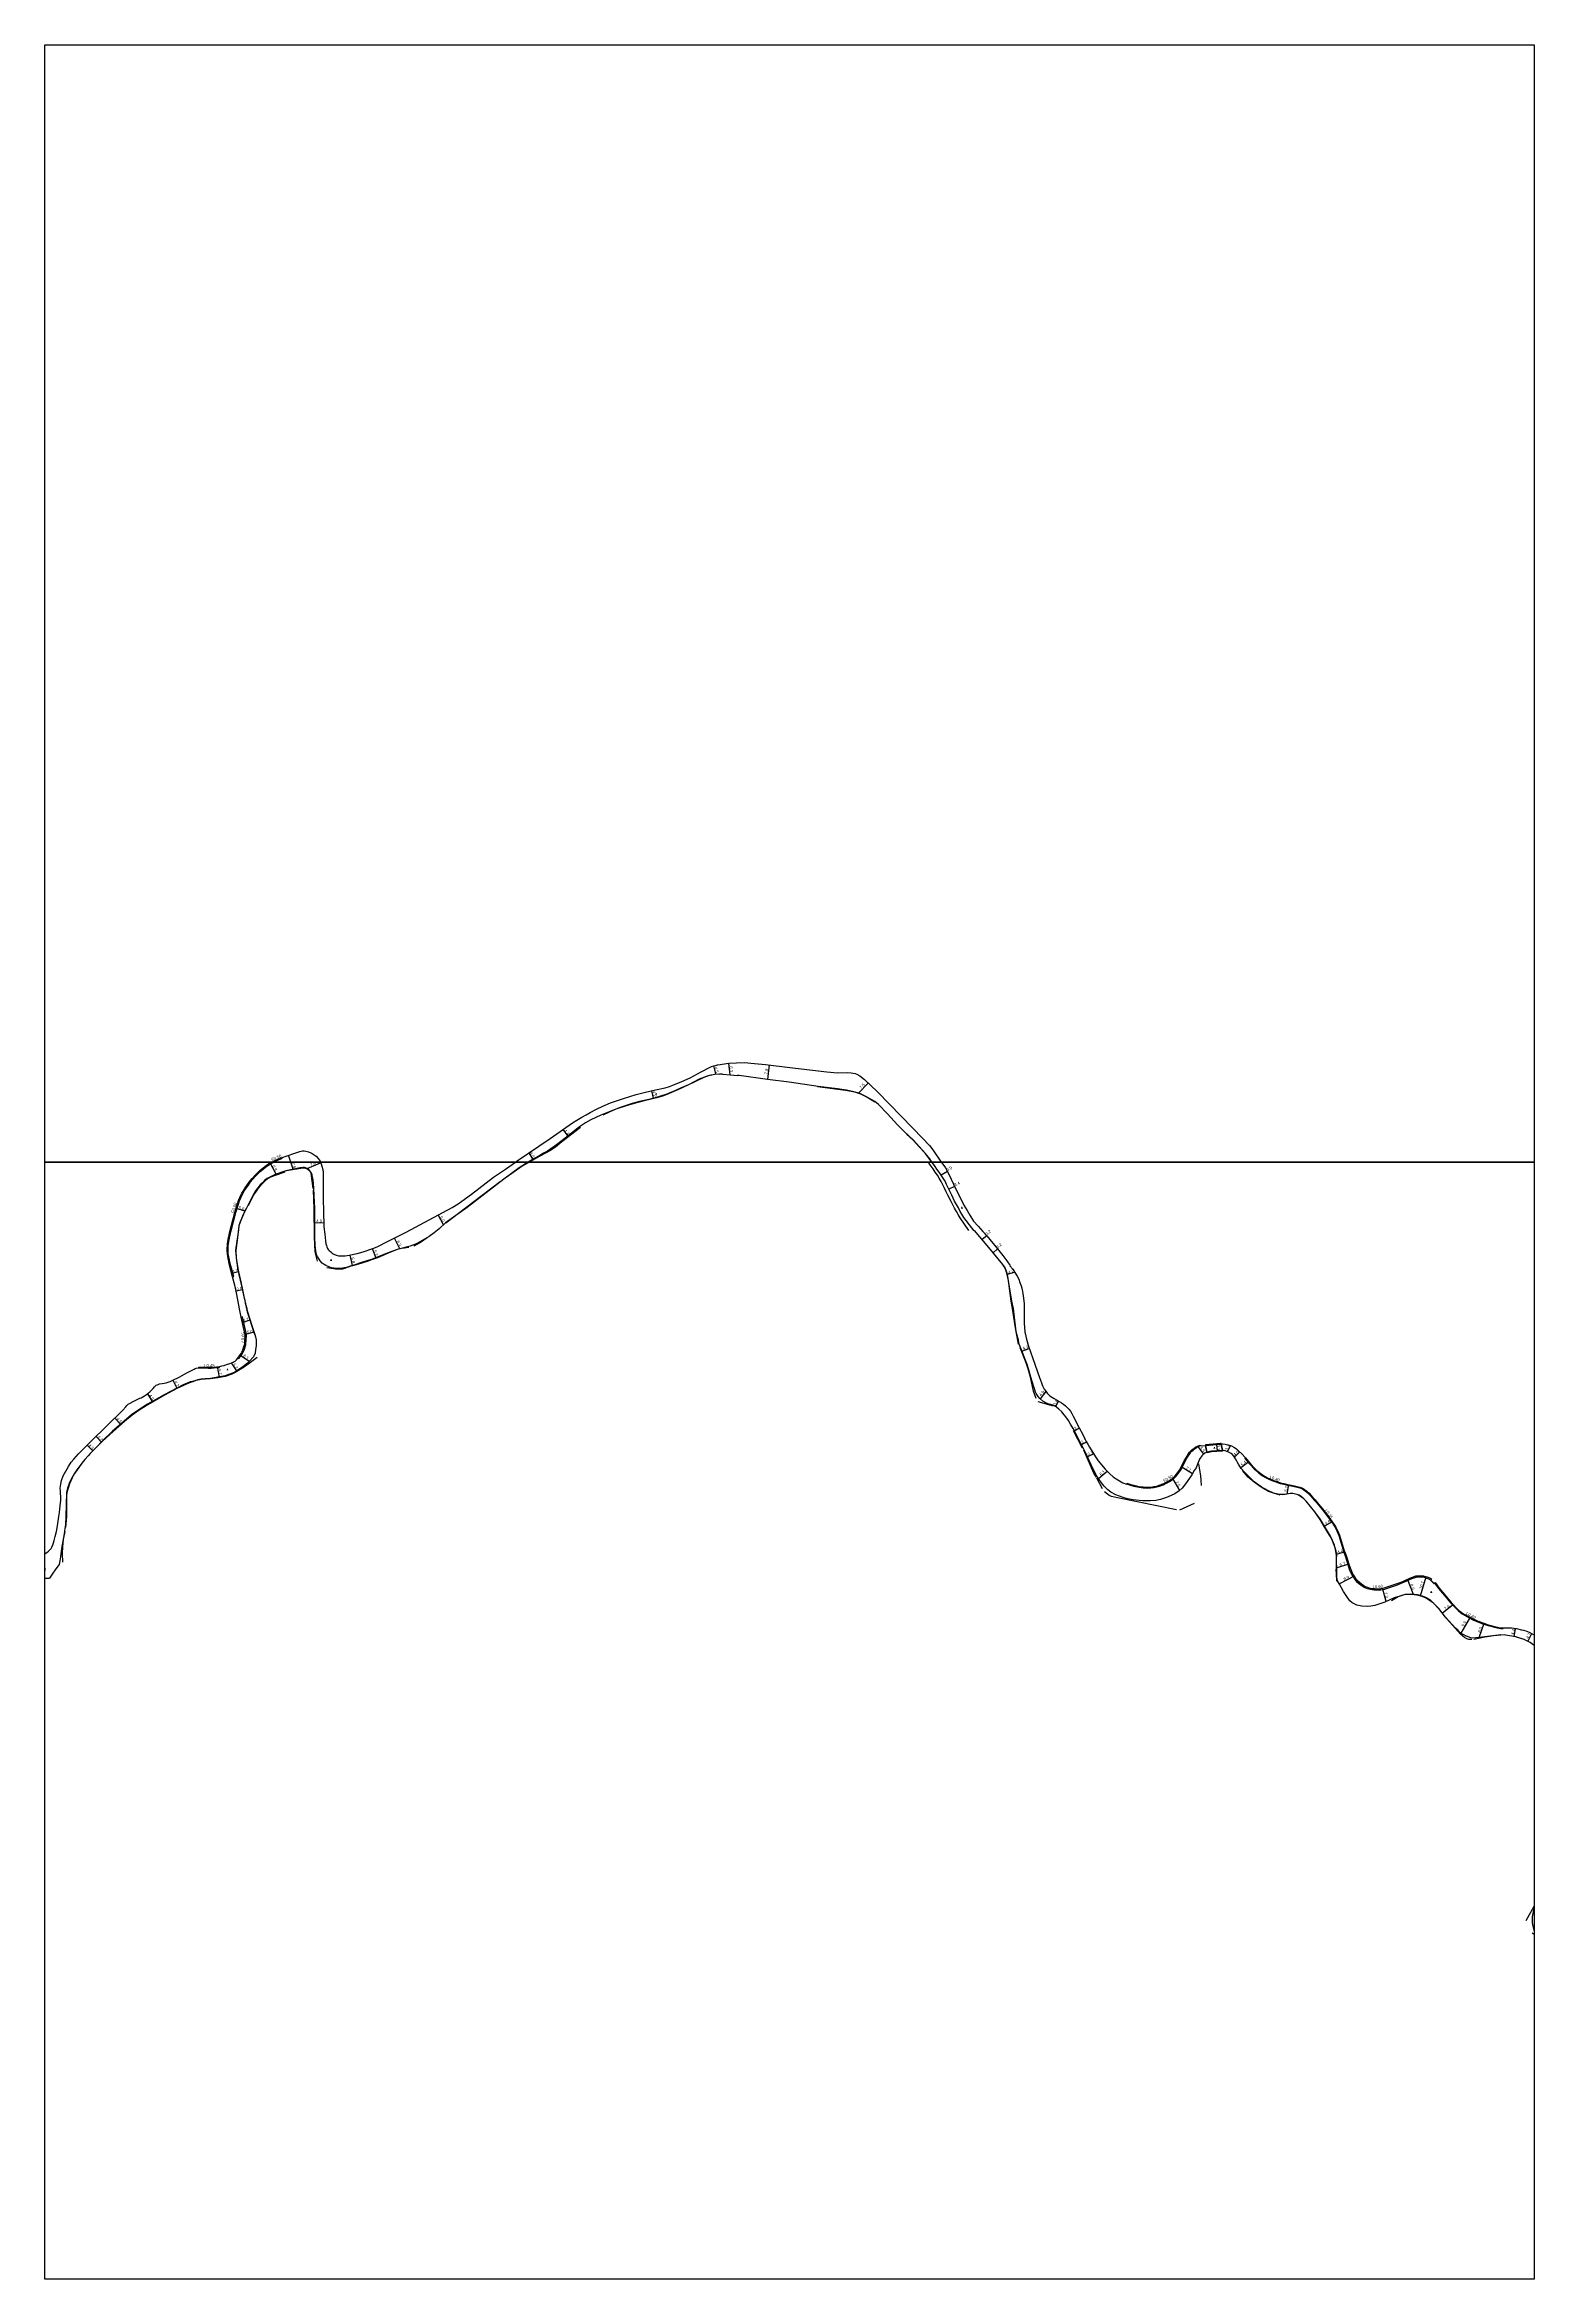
# Model space of a CAD drawing. Header units: metres. Extents: x -20000 to -16000, y -93000 to -90000.
# Drawn here: x -19200 to -18400, y -91800 to -90600 of the extents above; entities that cross this region are included whole.
import ezdxf

# ---------------------------------------------------------------- set-up
doc = ezdxf.new("R2010")
doc.units = ezdxf.units.M
doc.header["$LTSCALE"] = 2.5
for name, color, linetype in [('側溝・桝', 7, 'Continuous'), ('図郭', 7, 'Continuous'), ('幅員', 7, 'Continuous'), ('歩道・分離帯・安全施設', 7, 'Continuous'), ('舗装', 7, 'Continuous'), ('道路', 7, 'Continuous')]:
    doc.layers.add(name, color=color, linetype=linetype)
doc.styles.get("Standard").update_dxf_attribs({"font": ''})
doc.styles.add('YOKO_DECO', font='txt.shx', dxfattribs={"bigfont": 'extfont.shx'})
doc.styles.get('Standard').set_extended_font_data('@MS PGothic')

msp = doc.modelspace()

# ---------------------------------------------------------------- linework, layer by layer
at = {"layer": '側溝・桝'}
for points in [[(-19099.1, -91261.6), (-19098.5, -91261.5), (-19100.4, -91254.5), (-19100.6, -91253.4), (-19100.8, -91252.7), (-19100.9, -91251.8), (-19101.1, -91250.7), (-19101.4, -91249.3), (-19101.5, -91247.9), (-19101.5, -91246.2), (-19101.4, -91244.9), (-19101.3, -91243.9), (-19100.9, -91241.8), (-19100, -91237.5), (-19097.3, -91227.2), (-19096.3, -91223.7), (-19096, -91222.6), (-19095.4, -91220.8), (-19094.7, -91219.3), (-19094.1, -91218.1), (-19093.6, -91217.1), (-19093, -91215.9), (-19092.3, -91214.7), (-19090.6, -91212.4), (-19089.4, -91210.6), (-19088.2, -91209.3), (-19086.6, -91207.5), (-19085.4, -91206.2), (-19083.8, -91204.8), (-19082.3, -91203.5), (-19080.7, -91202.2), (-19078.8, -91201), (-19076.9, -91200)], [(-19076.9, -91200), (-19076.6, -91199.8), (-19074.5, -91198.9), (-19072.2, -91198), (-19072.4, -91197.5)], [(-19096.2, -91305.3), (-19095.7, -91305.6), (-19094, -91303.2), (-19093.5, -91302.4), (-19093.2, -91301.8), (-19092.9, -91301), (-19092.2, -91298.8), (-19092, -91298.1), (-19091.9, -91297.7), (-19091.6, -91293.3), (-19091.7, -91292.7), (-19093.7, -91283.1), (-19094.4, -91283.3)], [(-19117.2, -91310.5), (-19113.9, -91310.6), (-19112, -91310.7), (-19110.6, -91310.7), (-19109.2, -91310.6), (-19106.2, -91310.3), (-19106.2, -91309.8)], [(-18584.7, -91356.1), (-18584.4, -91355.8), (-18583.9, -91355.3), (-18583.3, -91354.8), (-18582.6, -91354.2), (-18581.5, -91353.4), (-18580.7, -91353), (-18579.6, -91352.5)], [(-18619, -91372.9), (-18616.8, -91373.6), (-18615.1, -91374.1), (-18612.3, -91374.7), (-18610, -91375), (-18607.7, -91375.1), (-18606, -91375), (-18604.3, -91374.8), (-18602.7, -91374.5), (-18601.3, -91374.1), (-18599.3, -91373.3), (-18598.4, -91372.9), (-18597.5, -91372.4), (-18596, -91371.6), (-18594, -91370.3), (-18592.5, -91368.9), (-18591.1, -91367.1), (-18590.1, -91365.6), (-18587.5, -91360.8), (-18586.6, -91359), (-18584.7, -91356.1)], [(-18555.1, -91358.9), (-18555.4, -91359.2), (-18552.8, -91362.3), (-18550.5, -91364.7), (-18549.2, -91365.9), (-18547.9, -91367.1), (-18546.9, -91367.8), (-18545.9, -91368.6), (-18544.8, -91369.2), (-18543, -91370.1), (-18541, -91371), (-18538.9, -91371.8), (-18536.4, -91372.6), (-18534.6, -91373), (-18532.5, -91373.5), (-18530.5, -91373.9), (-18528.1, -91374.4), (-18526, -91375), (-18524.9, -91375.4), (-18524.4, -91375.7), (-18522.3, -91377.1), (-18521.1, -91378.2), (-18520, -91379.4), (-18518, -91381.7), (-18517, -91382.8), (-18513.1, -91387.6), (-18511, -91390.3), (-18508.8, -91393.4), (-18507.1, -91396), (-18506, -91398), (-18504.9, -91400.6), (-18502.1, -91410), (-18501.4, -91412.1), (-18500.2, -91416.2), (-18499.2, -91419.1), (-18498.4, -91420.9), (-18497.8, -91422), (-18497, -91423.2), (-18496.5, -91424), (-18495.5, -91425.2), (-18494.4, -91426.1), (-18493.2, -91427.1), (-18492, -91428), (-18491.1, -91428.5), (-18489.8, -91429), (-18488.9, -91429.2), (-18487, -91429.6), (-18485.8, -91429.8), (-18484.2, -91429.8), (-18482.4, -91429.7), (-18480.9, -91429.5), (-18479.4, -91429), (-18473.4, -91427), (-18471.8, -91426.4), (-18470, -91425.7), (-18468.5, -91425), (-18465.8, -91423.7), (-18464.6, -91423.3), (-18463.5, -91422.9), (-18462.5, -91422.8), (-18461, -91422.7), (-18459.7, -91422.8), (-18458.7, -91423.1), (-18457.8, -91423.4), (-18456.9, -91423.8), (-18455.5, -91424.5)], [(-18453.6, -91426.2), (-18451.4, -91429), (-18448.3, -91432.8), (-18445, -91436.7), (-18440.9, -91440.9), (-18439.6, -91442), (-18438.8, -91442.6)], [(-18438.8, -91442.6), (-18436.2, -91444.1), (-18434.6, -91444.9), (-18433, -91445.8), (-18430.8, -91446.8)], [(-18430.8, -91446.8), (-18427.2, -91448.1), (-18424.8, -91448.9), (-18419.9, -91450.2), (-18418, -91450.5), (-18416.7, -91450.6), (-18416.7, -91450.2)]]:
    msp.add_lwpolyline(points, dxfattribs=at)
at = {"layer": '図郭'}
for points in [[(-19200, -90600), (-18400, -90600), (-18400, -91200), (-19200, -91200)], [(-19200, -91200), (-18400, -91200), (-18400, -91800), (-19200, -91800)]]:
    msp.add_lwpolyline(points, close=True, dxfattribs=at)
at = {"layer": '幅員'}
for points in [[(-18839.6, -91152.7), (-18840.7, -91148.4)], [(-18831.9, -91153.2), (-18832.6, -91147)], [(-18811, -91147.9), (-18811.9, -91155.7)], [(-18873.1, -91165.8), (-18874, -91161.7)], [(-18762.9, -91163), (-18757.7, -91157.6)], [(-18921.8, -91182.6), (-18919.1, -91186.1)], [(-19066.5, -91203.8), (-19069, -91196.4)], [(-18940, -91195.1), (-18937.9, -91198.6)], [(-19075.7, -91206.6), (-19078.9, -91200.5)], [(-19059.1, -91203.5), (-19051.8, -91200.5)], [(-18715.2, -91205.1), (-18718.6, -91207.1)], [(-18711.3, -91213.2), (-18714.5, -91214.6)], [(-19092.4, -91226.4), (-19097.2, -91225)], [(-19054.9, -91232.7), (-19050.1, -91232.4)], [(-18985.8, -91233.7), (-18988.6, -91228.4)], [(-19024.1, -91246.5), (-19022.2, -91251.4)], [(-19009.3, -91246.6), (-19012.2, -91240.9)], [(-18694.1, -91239.6), (-18696.6, -91241.7)], [(-18690.6, -91248.8), (-18688.3, -91246.7)], [(-19095.9, -91259), (-19099.5, -91259.9)], [(-19034.7, -91255.6), (-19035.9, -91250)], [(-18679, -91259.2), (-18683, -91260.5)], [(-19093.7, -91268.6), (-19097.1, -91269.3)], [(-19093.8, -91286.1), (-19089.7, -91284.8)], [(-19087.5, -91291.4), (-19092.4, -91292.6)], [(-19099.8, -91307.9), (-19097, -91312.2)], [(-19090.1, -91307.2), (-19095.2, -91303.7)], [(-18675.2, -91301.5), (-18671.2, -91300.2)], [(-19131.1, -91317.2), (-19129, -91321.5)], [(-19107.4, -91309.9), (-19106.3, -91315.5)], [(-19144.7, -91324.5), (-19142.3, -91328.7)], [(-18662.3, -91323.3), (-18665.4, -91327.1)], [(-18657.1, -91331.4), (-18655.6, -91328.4)], [(-19159.2, -91340.7), (-19162.4, -91337.5)], [(-18644.3, -91343), (-18647, -91344.4)], [(-19174.2, -91355.1), (-19177.2, -91352.1)], [(-19169.5, -91350.4), (-19172.4, -91347.4)], [(-18640.5, -91350.4), (-18643.3, -91351.8)], [(-18580.9, -91352.6), (-18577.6, -91356.9)], [(-18570.6, -91351.6), (-18570.4, -91355.3)], [(-18564.8, -91355.6), (-18563.1, -91352.3)], [(-18561, -91358.5), (-18558.1, -91355.7)], [(-18636.6, -91356.8), (-18639.9, -91358.4)], [(-18634, -91370), (-18629.4, -91366.1)], [(-18589.6, -91363.6), (-18583.6, -91367.3)], [(-18553.4, -91361), (-18557.6, -91364.3)], [(-18594.3, -91369.9), (-18590.6, -91376.4)], [(-18532.8, -91378.3), (-18531.8, -91373.2)], [(-18508.5, -91393.2), (-18512.6, -91395.6)], [(-18506.2, -91410.6), (-18502, -91409.3)], [(-18506.2, -91418), (-18499.7, -91415.8)], [(-18496.8, -91422.4), (-18504.7, -91426.6)], [(-18464.9, -91432.2), (-18468.1, -91424.1)], [(-18461.1, -91432.9), (-18458, -91422.7)], [(-18479.6, -91436), (-18481.5, -91428.9)], [(-18443.4, -91437.7), (-18449.3, -91442.2)], [(-18434.4, -91444.5), (-18439.4, -91453.1)], [(-18429.6, -91455.3), (-18427, -91447.7)], [(-18410.8, -91454.9), (-18410.1, -91450.6)], [(-18403.5, -91457.5), (-18401.3, -91453.2)]]:
    msp.add_lwpolyline(points, dxfattribs=at)
at = {"layer": '歩道・分離帯・安全施設'}
for points in [[(-18840.1, -91153), (-18843, -91153.5), (-18844.5, -91154), (-18846, -91154.7), (-18854.6, -91158.7), (-18856.9, -91159.8), (-18859.6, -91161.1), (-18862.2, -91162.2), (-18865.8, -91163.7), (-18868.2, -91164.6), (-18871.4, -91165.6), (-18874.3, -91166.3), (-18878, -91167.2), (-18883.4, -91168.5), (-18887.7, -91169.8), (-18893.2, -91171.7), (-18896.8, -91173.2), (-18900.3, -91174.9)], [(-18754.2, -91167.8), (-18758.8, -91165), (-18760.6, -91164.1), (-18761.7, -91163.6), (-18765, -91162.5), (-18770, -91161.6), (-18785, -91159.6)], [(-18912.2, -91181.4), (-18922.3, -91189.2), (-18925.7, -91192), (-18928.4, -91193.9), (-18934, -91196.9), (-18939.5, -91199.9), (-18939.7, -91200)], [(-18723.6, -91200), (-18725, -91198.1), (-18727.2, -91195.3), (-18730.4, -91191.8), (-18733.5, -91188.3), (-18737.1, -91185)], [(-18939.7, -91200), (-18943, -91201.9), (-18944.9, -91203.2), (-18947.8, -91205.2), (-18952.2, -91208.4)], [(-19071, -91205.4), (-19076.2, -91207.2), (-19078.7, -91208.2), (-19080.3, -91209.1), (-19081.5, -91210), (-19082.8, -91211.3), (-19084.1, -91212.6), (-19085.3, -91214), (-19086.5, -91215.6), (-19087.9, -91217.7), (-19090.8, -91223.6)], [(-19058.3, -91204.4), (-19059.2, -91203.7), (-19060.4, -91203.3), (-19061.3, -91203.3), (-19070.1, -91204.8)], [(-19055.8, -91214.2), (-19056.9, -91206)], [(-18955.4, -91210.6), (-18960.6, -91214.5), (-18977.8, -91227.7), (-18984.6, -91232.9)], [(-18703.6, -91236.7), (-18708.4, -91230), (-18709.4, -91228.2), (-18710.4, -91226.5), (-18711.3, -91224.8), (-18713.2, -91221.2), (-18715, -91217.8), (-18715.9, -91216.1), (-18716.8, -91214), (-18717.7, -91212.2), (-18718.6, -91210.5), (-18719.6, -91208.7), (-18720.6, -91207), (-18721.7, -91205.4), (-18722.9, -91203.7), (-18724, -91202.2), (-18725.1, -91200.7)], [(-19053.5, -91253.2), (-19054.7, -91248.2), (-19055.1, -91240.2), (-19055.2, -91224.9), (-19055.6, -91215.2)], [(-19091.9, -91225.2), (-19093.7, -91229), (-19095.1, -91232.3), (-19095.7, -91234.3), (-19096, -91236.4), (-19096.3, -91238.9), (-19097.5, -91247.3), (-19097.2, -91251.1), (-19097, -91252.9), (-19096.2, -91258), (-19094.4, -91265.7), (-19092.9, -91273.2), (-19092.4, -91275.2), (-19091.8, -91277.9), (-19091.2, -91280.5), (-19087.3, -91292.5)], [(-19004.5, -91246), (-19006.7, -91246.3), (-19008.4, -91246.5), (-19010.7, -91247), (-19015.5, -91249), (-19021.3, -91251.4), (-19024.4, -91252.6), (-19026.3, -91253.2), (-19029.7, -91254.3), (-19035.3, -91256)], [(-18994.6, -91240.8), (-18998.2, -91243.2), (-19001.7, -91245.2)], [(-19036, -91256.2), (-19040, -91257.5), (-19043.9, -91257.5), (-19048.4, -91256.9)], [(-18678.3, -91291), (-18678.8, -91287.9), (-18680.2, -91278.7), (-18680.9, -91274.7), (-18682.4, -91263.7), (-18683.1, -91260.4), (-18683.5, -91259.1), (-18684.4, -91256.6), (-18685.3, -91255.4)], [(-18677, -91297.9), (-18677.4, -91295.8), (-18678.3, -91291)], [(-19085.9, -91304.9), (-19089.4, -91307.7), (-19093.3, -91310.4), (-19097.7, -91313.1), (-19099.5, -91313.9), (-19103, -91315.1), (-19107, -91315.9), (-19111.1, -91316.4), (-19113.9, -91316.6), (-19115.9, -91316.8), (-19117.7, -91317.1), (-19118.9, -91317.4), (-19120.5, -91318), (-19121.7, -91318.4), (-19123.2, -91319), (-19125.4, -91320), (-19129, -91321.7), (-19135.7, -91325.2), (-19144.6, -91330.4), (-19149.3, -91333.3), (-19153.1, -91336), (-19157.2, -91339.4), (-19163.3, -91344.7), (-19168.9, -91349.9), (-19172.4, -91353.4), (-19173.8, -91354.7), (-19175.6, -91356.5), (-19176.7, -91357.8), (-19178.4, -91359.7), (-19180.1, -91361.8), (-19183, -91365.9), (-19184.1, -91367.5), (-19185.2, -91369.6), (-19186.6, -91372.8), (-19187.4, -91375.2), (-19188.1, -91377.5), (-19188.3, -91379.7), (-19188.3, -91386.4), (-19188.3, -91390.3), (-19188.8, -91396.3)], [(-18670.6, -91315.6), (-18671.9, -91311.1), (-18672.5, -91308.9), (-18673.6, -91306.1), (-18675.3, -91301.9), (-18676.1, -91299.8)], [(-18676, -91300.1), (-18676.1, -91299.8)], [(-18667.6, -91327), (-18669, -91323.1), (-18670.6, -91315.6)], [(-18658.2, -91331.2), (-18666.5, -91328.8)], [(-18642.7, -91353.7), (-18647.4, -91344.3)], [(-18635.1, -91369.3), (-18636.5, -91367.1), (-18642, -91354.7)], [(-18576.6, -91352.1), (-18568.1, -91351.4)], [(-18567.4, -91355.1), (-18573.3, -91355.4), (-18575.7, -91356)], [(-18580.4, -91362.1), (-18579.3, -91368.5), (-18579.1, -91370.8), (-18578.9, -91373.7)], [(-18536.5, -91378.9), (-18537.7, -91378.6), (-18540.1, -91377.9), (-18542.8, -91376.9), (-18546.7, -91374.6), (-18550.5, -91372), (-18553.7, -91369.2), (-18556.7, -91365.6)], [(-18631.9, -91375.5), (-18634.9, -91369.8)], [(-18592.2, -91386.8), (-18623.8, -91380.4), (-18627.1, -91379.6), (-18628.3, -91379.1), (-18629.3, -91378.4), (-18630.8, -91377.1)], [(-18512, -91397.2), (-18515, -91392), (-18517.9, -91387.9), (-18522.6, -91382.2), (-18523.8, -91380.8), (-18525, -91379.9), (-18526.3, -91379.1), (-18527.4, -91378.6), (-18528.3, -91378.3), (-18529.6, -91378.1), (-18531, -91378.1), (-18535.2, -91378.7)], [(-18582.6, -91383.4), (-18590.5, -91387)], [(-19189.2, -91398.5), (-19190, -91402.7), (-19190.5, -91406.6), (-19190.7, -91410.3), (-19190.5, -91414.9)], [(-18506.1, -91425.1), (-18506.2, -91421), (-18506.4, -91419.2), (-18506.2, -91418), (-18506.2, -91412.8), (-18506.3, -91411.3), (-18506.6, -91409), (-18507, -91407.2), (-18507.4, -91405.7), (-18508.4, -91403.4), (-18509.6, -91401), (-18511.8, -91397.5)], [(-18453.8, -91426.6), (-18455.5, -91424.7)], [(-18451.3, -91440), (-18454.4, -91436.8), (-18456.2, -91435.4), (-18458.1, -91434.3), (-18460.3, -91433.4), (-18462.9, -91432.7), (-18466.4, -91432.2), (-18468.2, -91432.2), (-18469.3, -91432.3), (-18470.5, -91432.6), (-18473.1, -91433.5), (-18476.7, -91435.6)], [(-18433.6, -91456.5), (-18435.1, -91456.5), (-18436.3, -91456.1), (-18437.5, -91455.4), (-18438.4, -91454.7), (-18439.7, -91453.5), (-18441, -91452), (-18442.5, -91450.3), (-18448.5, -91443.8)], [(-18415.9, -91454), (-18418, -91454.1), (-18421.9, -91454.5), (-18424.1, -91454.8), (-18426.5, -91455.2), (-18432.4, -91456.5)], [(-18405.4, -91456.4), (-18409.5, -91455.1)], [(-18404.4, -91607.4), (-18400, -91599.6)], [(-18400, -91614.8), (-18401.1, -91614.1)]]:
    msp.add_lwpolyline(points, dxfattribs=at)
at = {"layer": '舗装'}
for points in [[(-18576.6, -91352.2), (-18575.8, -91355.8)], [(-18567.4, -91354.9), (-18568.1, -91351.5)]]:
    msp.add_lwpolyline(points, dxfattribs=at)
at = {"layer": '道路'}
for points in [[(-18947.1, -91200), (-18946.2, -91199.4), (-18928.5, -91187.3), (-18916.5, -91178.9), (-18914.3, -91177.6), (-18911.5, -91175.9), (-18909.2, -91174.6), (-18907, -91173.4), (-18903.6, -91171.7), (-18900.2, -91170.1), (-18896.1, -91168.3), (-18889.2, -91165.9), (-18882.3, -91163.8), (-18877.4, -91162.5), (-18872, -91161.3), (-18866.7, -91160.1), (-18864.5, -91159.4), (-18862.6, -91158.7), (-18857.9, -91156.8), (-18853.4, -91154.8), (-18847.4, -91151.5), (-18843, -91149.2)], [(-18843, -91149.2), (-18841.9, -91148.8), (-18840.7, -91148.4), (-18839.7, -91148.1), (-18838.7, -91147.8)], [(-18838.7, -91147.8), (-18838.4, -91147.8)], [(-18838.4, -91147.8), (-18832.6, -91147), (-18828.5, -91146.7)], [(-18828.5, -91146.7), (-18823.9, -91146.6), (-18820.7, -91146.9), (-18812.8, -91147.7), (-18799.8, -91149.3), (-18780, -91151.6), (-18774.3, -91152.2), (-18768.7, -91152), (-18766.8, -91152.1), (-18764.7, -91152.5), (-18763.8, -91152.9), (-18762.2, -91153.7), (-18759.7, -91155.7), (-18752.7, -91162.4), (-18733.7, -91181.8), (-18728.7, -91187), (-18724.8, -91191.2), (-18723, -91193.5), (-18718.5, -91200)], [(-18842.5, -91153.3), (-18844.7, -91154), (-18848.5, -91155.6), (-18854.3, -91158.5), (-18858.6, -91160.4), (-18861.3, -91161.6), (-18865.8, -91163.5), (-18869.2, -91164.7), (-18872.2, -91165.6), (-18875.6, -91166.4), (-18880.5, -91167.5), (-18884.5, -91168.6), (-18891.5, -91171), (-18901.4, -91174.9), (-18906.7, -91177.3), (-18909.5, -91178.9), (-18912.7, -91181.2), (-18920.4, -91187.2), (-18925.1, -91190.8), (-18926.3, -91191.7), (-18928, -91192.8), (-18928.7, -91193.3), (-18930, -91194.1), (-18932.1, -91195.3), (-18934.1, -91196.5), (-18937.4, -91198.3), (-18940, -91199.8), (-18940.3, -91200)], [(-18842.5, -91153.3), (-18841, -91153), (-18839.6, -91152.7), (-18837.6, -91152.8)], [(-18836, -91152.8), (-18837.6, -91152.8)], [(-18836, -91152.8), (-18831.9, -91153.2), (-18827.9, -91153.5)], [(-18723.5, -91200), (-18724.7, -91198.3), (-18727.1, -91195.3), (-18733.4, -91188.2), (-18738.4, -91183.6), (-18742, -91180), (-18747.4, -91174.1), (-18752.2, -91169.1), (-18754.1, -91167.6), (-18759, -91164.8), (-18762.3, -91163.2), (-18765.4, -91162.3), (-18769.4, -91161.5), (-18774.2, -91160.7), (-18784.6, -91159.4), (-18800.1, -91157.2), (-18811.9, -91155.7), (-18827, -91153.6), (-18827.9, -91153.5)], [(-18940.3, -91200), (-18945.2, -91203.1), (-18953.5, -91209.2), (-18973.1, -91224.4), (-18984.7, -91232.7), (-18988.2, -91235.9), (-18990.8, -91238), (-18993.5, -91240), (-18998.1, -91242.7), (-19000.8, -91244.1), (-19003.8, -91245.2), (-19010.7, -91246.9), (-19015.6, -91248.8), (-19021.5, -91251.1), (-19024.5, -91252.3), (-19026.4, -91252.9), (-19029.8, -91254), (-19033.4, -91255.2), (-19036, -91256), (-19037.9, -91256.6), (-19039, -91256.8), (-19040, -91257), (-19041.9, -91257.2), (-19043.3, -91257.2), (-19044.5, -91257.1), (-19046, -91256.8), (-19047.4, -91256.3), (-19049, -91255.6), (-19049.9, -91255.1), (-19050.9, -91254.4), (-19052.1, -91253), (-19053.4, -91250.8), (-19054, -91249.7), (-19054.4, -91247.8), (-19054.7, -91244.9), (-19054.9, -91240.2), (-19055, -91238.5), (-19054.9, -91235.5), (-19054.9, -91230.3), (-19055, -91224.9), (-19055.1, -91221.6), (-19055.3, -91218), (-19055.5, -91214.1), (-19055.9, -91209.5), (-19056.1, -91208.3), (-19056.4, -91206.9), (-19056.9, -91205.6), (-19057.9, -91204.4), (-19059.1, -91203.5), (-19060.4, -91203), (-19061.3, -91203), (-19062.8, -91203.1), (-19070.5, -91204.7), (-19076.3, -91206.8), (-19078.7, -91207.9), (-19080.5, -91208.8), (-19081.8, -91209.8), (-19083.1, -91211.1), (-19084.3, -91212.3), (-19085.5, -91213.9), (-19086.7, -91215.5), (-19088.1, -91217.6), (-19093.3, -91228.1), (-19094.3, -91230.6), (-19095, -91232.2), (-19095.7, -91234.3), (-19096.7, -91242.1), (-19097.4, -91247.4), (-19097.1, -91251.6), (-19096.1, -91258), (-19095.9, -91259), (-19094.6, -91264.3), (-19093.7, -91268.6), (-19092.8, -91273.2), (-19092.6, -91274.2), (-19092.3, -91275.8), (-19091.7, -91278), (-19091.2, -91280), (-19088.6, -91288.4), (-19087.1, -91292.6), (-19086.8, -91293.9), (-19086.4, -91295.5), (-19086.4, -91297), (-19086.5, -91298.7), (-19086.7, -91300.7), (-19087, -91302.6), (-19087.8, -91304.7), (-19090.1, -91307.2), (-19091, -91308.1), (-19093.5, -91310), (-19097.9, -91312.8), (-19099.6, -91313.6), (-19103.1, -91314.9), (-19107, -91315.6), (-19111, -91316.2), (-19113.9, -91316.5), (-19115.9, -91316.6), (-19117.7, -91317), (-19118.9, -91317.3), (-19120.6, -91317.8), (-19121.8, -91318.1), (-19123.4, -91318.8), (-19125.6, -91319.7), (-19129.1, -91321.5), (-19135.8, -91325), (-19144.7, -91330.1), (-19149.5, -91333), (-19153.3, -91335.8), (-19157.4, -91339.2), (-19163.5, -91344.5), (-19169, -91349.8), (-19172.4, -91353.4), (-19173.8, -91354.7), (-19175.6, -91356.6), (-19176.7, -91357.8), (-19178.4, -91359.7), (-19180.1, -91361.8), (-19183.1, -91365.8), (-19184.1, -91367.5), (-19185.4, -91369.6), (-19186.8, -91372.6), (-19187.7, -91375.2), (-19188.2, -91377.5), (-19188.7, -91390.4), (-19188.9, -91394.6), (-19189.1, -91396.8), (-19189.6, -91399.6), (-19191, -91407.6), (-19191.3, -91410.5), (-19191.5, -91412), (-19191.8, -91414.1), (-19192.3, -91416.1), (-19194.1, -91418.5), (-19196, -91421.4), (-19197.4, -91423.5)], [(-19094.4, -91283.3), (-19095.2, -91279.8), (-19096.9, -91270.3), (-19097.8, -91266.2), (-19099.1, -91261.6), (-19100.9, -91254.6), (-19101.1, -91253.5), (-19101.3, -91252.8), (-19101.5, -91251.9), (-19101.6, -91250.8), (-19101.9, -91249.4), (-19102, -91247.9), (-19102, -91246.2), (-19101.9, -91244.8), (-19101.8, -91243.8), (-19101.4, -91241.6), (-19100.5, -91237.4), (-19097.8, -91227.1), (-19096.8, -91223.6), (-19096.5, -91222.5), (-19095.9, -91220.6), (-19095.2, -91219.1), (-19094.6, -91217.9), (-19094.1, -91216.8), (-19093.4, -91215.7), (-19092.7, -91214.4), (-19091.1, -91212.1), (-19089.8, -91210.3), (-19088.6, -91208.9), (-19086.9, -91207.1), (-19085.7, -91205.8), (-19084.2, -91204.4), (-19082.6, -91203.1), (-19081, -91201.8), (-19079, -91200.5), (-19078, -91200)], [(-19078, -91200), (-19076.8, -91199.4), (-19074.7, -91198.4), (-19072.4, -91197.5), (-19062.9, -91194.4), (-19061.6, -91194), (-19060.7, -91194), (-19059.7, -91194.2), (-19058.4, -91194.5), (-19057, -91195), (-19056.3, -91195.4), (-19055.2, -91196.1), (-19054.2, -91196.9), (-19053.1, -91198.1), (-19052.1, -91199.6), (-19052, -91200)], [(-19052, -91200), (-19051.6, -91200.9), (-19051.1, -91202.3), (-19050.7, -91204.1), (-19050.5, -91205.7), (-19050.4, -91207.1), (-19050.4, -91209.6), (-19050.4, -91210.6), (-19050.4, -91214.6), (-19050.4, -91220.4), (-19050.3, -91226), (-19050, -91234.8), (-19049.6, -91238.8), (-19049.2, -91242.4), (-19049, -91243.9), (-19048.7, -91244.9), (-19048.5, -91245.6), (-19048.1, -91246.4), (-19047.7, -91247), (-19047.2, -91247.6), (-19046.4, -91248.3), (-19045.6, -91248.9), (-19045, -91249.3), (-19044.3, -91249.7), (-19043.3, -91250), (-19042.2, -91250.3), (-19041.6, -91250.4), (-19040.6, -91250.4), (-19039.8, -91250.4), (-19038.6, -91250.3), (-19036.4, -91250.1), (-19032.1, -91249.1), (-19028.9, -91248.2), (-19023.7, -91246.4), (-19021.4, -91245.5), (-19015.5, -91242.6), (-19005.8, -91237.7), (-18981.2, -91224.4), (-18977.9, -91222.5), (-18975.9, -91221.1), (-18970.8, -91217.3), (-18958.9, -91208.2), (-18952.5, -91203.8), (-18947.1, -91200)], [(-18722.7, -91201.2), (-18723.5, -91200)], [(-18718.5, -91200), (-18718.2, -91200.4), (-18716.3, -91203.2), (-18714.2, -91206.9), (-18710.9, -91214.2), (-18707.5, -91220.9), (-18706.4, -91223.1), (-18704.6, -91226.1), (-18703.1, -91228.6), (-18701.1, -91231.8), (-18698.7, -91234.4), (-18696.2, -91237.3), (-18694.1, -91239.6), (-18688.3, -91246.7), (-18685.5, -91250.2), (-18683.3, -91253.1), (-18682.5, -91254.1), (-18681.5, -91255.6), (-18681.6, -91255.7), (-18680.1, -91257.5), (-18678.9, -91259.4), (-18677.8, -91261.3), (-18676.9, -91263), (-18676.3, -91264.7), (-18675.6, -91266.5), (-18675, -91268.5), (-18674.6, -91270.6), (-18674.3, -91273.1), (-18674, -91276.1), (-18674, -91286.3), (-18673.8, -91289.1), (-18673.6, -91291.1), (-18673.6, -91291.3)], [(-18700.9, -91236.9), (-18703.4, -91233.7), (-18705.1, -91231.5), (-18706.3, -91229.8), (-18707.4, -91228.1), (-18708.3, -91226.5), (-18709.3, -91224.7), (-18711.3, -91221.1), (-18712.9, -91217.9), (-18713.8, -91216), (-18714.5, -91214.6), (-18715.7, -91212), (-18716.4, -91210.3), (-18717.5, -91208.6), (-18718.6, -91207.1), (-18719.7, -91205.4), (-18720.9, -91203.9), (-18721.8, -91202.5), (-18722.7, -91201.2)], [(-18677.9, -91292.4), (-18678.2, -91290.9), (-18678.7, -91287.9), (-18679.7, -91278.7), (-18680.6, -91274.7), (-18682.3, -91263.8), (-18683, -91260.5), (-18683.7, -91258.3), (-18684, -91257.3), (-18684.3, -91256.5), (-18685.4, -91255.1), (-18693, -91246), (-18700.7, -91236.8), (-18700.9, -91236.9)], [(-19096.2, -91305.3), (-19094.5, -91302.8), (-19094.1, -91302.1), (-19093.8, -91301.5), (-19093.5, -91300.8), (-19092.8, -91298.6), (-19092.6, -91298), (-19092.6, -91297.6), (-19092.3, -91293.3), (-19092.3, -91293.2), (-19092.3, -91292.8), (-19094.4, -91283.3)], [(-18580.9, -91362.2), (-18581.6, -91364.2), (-18582.6, -91365.7), (-18584, -91368), (-18587.3, -91372.8), (-18589.2, -91375.1), (-18590.7, -91376.5), (-18593.1, -91378.2), (-18595, -91379.1), (-18597.6, -91380.2), (-18600.7, -91381.3), (-18603.2, -91381.7), (-18606.1, -91382), (-18608.1, -91382), (-18610.2, -91382), (-18612.3, -91381.8), (-18615.4, -91381.4), (-18618.5, -91380.9), (-18620.8, -91380.2), (-18624.8, -91378.7), (-18627.5, -91377.3), (-18629, -91376.1), (-18631, -91374.1), (-18632.5, -91372.3), (-18634.9, -91368.7), (-18636.5, -91365.6), (-18639.2, -91360), (-18640, -91358.1), (-18642, -91354.2), (-18643.3, -91351.6), (-18645.9, -91346.6), (-18647.7, -91343.1), (-18649, -91340.7), (-18650.1, -91338.9), (-18651.6, -91336.8), (-18652.5, -91335.7), (-18653.8, -91334.2), (-18655.3, -91332.8), (-18656.5, -91331.9), (-18657.4, -91331.2), (-18658.1, -91330.8), (-18659.9, -91330.2), (-18661.3, -91329.8), (-18662.3, -91329.3), (-18663.9, -91328.4), (-18665.5, -91327), (-18666.5, -91325.9), (-18667.1, -91324.9), (-18667.5, -91324.3), (-18667.8, -91323.6), (-18668.3, -91322.4), (-18668.6, -91321.2), (-18670.4, -91315.5), (-18671.7, -91311.1), (-18672.3, -91308.8), (-18673.4, -91306), (-18675.1, -91301.8), (-18676.7, -91297.8), (-18677.1, -91295.7), (-18677.9, -91292.4)], [(-18673.6, -91291.3), (-18673.3, -91292.7), (-18672.9, -91294.4), (-18671.8, -91298.3), (-18669.3, -91305.6), (-18665.8, -91315.7), (-18664.7, -91318.6), (-18664.1, -91320.2), (-18663.7, -91321), (-18663.2, -91322), (-18662.4, -91323.1), (-18661.6, -91324.1), (-18660.7, -91325), (-18660.1, -91325.5), (-18658.8, -91326.4), (-18657.8, -91327), (-18656.6, -91327.7), (-18655.2, -91328.6), (-18653.9, -91329.3), (-18652.8, -91330), (-18651.7, -91330.9), (-18650.8, -91331.8), (-18649.9, -91332.8), (-18649.1, -91333.8), (-18648.4, -91335.1), (-18647.7, -91336.5), (-18644.4, -91342.8), (-18642.5, -91346.4), (-18641.4, -91348.6), (-18640.6, -91350.1), (-18639.7, -91351.6), (-18638.9, -91353.1), (-18637.4, -91355.5), (-18636.7, -91356.6), (-18635.6, -91358.3), (-18634.2, -91360.4), (-18630.5, -91364.9), (-18629.1, -91366.3), (-18627.9, -91367.5), (-18626.2, -91369), (-18624.6, -91370.2), (-18620.9, -91372.2), (-18619, -91373), (-18618.8, -91372.4), (-18616.6, -91373.1), (-18615, -91373.6), (-18612.2, -91374.2), (-18610, -91374.5), (-18607.7, -91374.6), (-18606, -91374.6), (-18604.4, -91374.3), (-18602.8, -91374), (-18601.4, -91373.6), (-18599.5, -91372.9), (-18598.6, -91372.4), (-18597.7, -91372), (-18596.3, -91371.2), (-18594.3, -91369.9), (-18592.9, -91368.5), (-18591.5, -91366.8), (-18590.5, -91365.4), (-18588, -91360.5), (-18587, -91358.8), (-18585.1, -91355.8)], [(-19200, -91410.4), (-19199.8, -91410.3), (-19198.9, -91409.7), (-19197.9, -91409), (-19197.1, -91408.1), (-19196.6, -91407.5), (-19196.2, -91406.8), (-19195.7, -91405.5), (-19195.3, -91404.5), (-19194.9, -91403.2), (-19194.3, -91401.1), (-19193.7, -91398.5), (-19193.1, -91395.3), (-19192.4, -91390.4), (-19192.1, -91388.3), (-19191.9, -91386.5), (-19191.6, -91384.5), (-19191.4, -91381.8), (-19191.3, -91379.8), (-19191.5, -91377.9), (-19191.5, -91376.5), (-19191.6, -91375.1), (-19191.4, -91373), (-19191, -91371.1), (-19190, -91368.6), (-19187.2, -91363.6), (-19185.7, -91361.2), (-19184.3, -91359.5), (-19181.8, -91356.7), (-19175.2, -91350.1), (-19158.1, -91333.3), (-19156.5, -91331.5), (-19155.8, -91330.7), (-19155.2, -91330.1), (-19154.8, -91329.9), (-19151.8, -91328.3), (-19148.9, -91326.9), (-19148.2, -91326.6), (-19146.4, -91325.5), (-19145.4, -91324.9), (-19144.5, -91324.2), (-19143.5, -91323.4), (-19142.5, -91322.4), (-19141.7, -91321.6), (-19141.1, -91320.8), (-19140.1, -91319.9), (-19139.1, -91319.5), (-19138.3, -91319.2), (-19136.9, -91318.9), (-19135.8, -91318.8), (-19134.8, -91318.6), (-19133.7, -91318.3), (-19132.7, -91317.9), (-19131.1, -91317.2), (-19127.7, -91315.5), (-19123.6, -91313.3), (-19119.8, -91311.2), (-19119.2, -91310.9), (-19118.7, -91310.8), (-19117.2, -91310.5), (-19117.2, -91310.1), (-19113.9, -91310.2), (-19112, -91310.2), (-19110.6, -91310.2), (-19109.3, -91310.1), (-19106.2, -91309.8), (-19105.9, -91309.8), (-19104.9, -91309.5), (-19103.7, -91309.2), (-19102.3, -91308.8), (-19100.6, -91308.2), (-19099.6, -91307.8), (-19098.8, -91307.5), (-19098.3, -91307.2), (-19097.7, -91306.9), (-19097, -91306.2), (-19096.2, -91305.3)], [(-18585.1, -91355.8), (-18584.8, -91355.4), (-18584.2, -91354.9), (-18583.7, -91354.4), (-18582.9, -91353.8), (-18581.7, -91353), (-18580.9, -91352.6), (-18579.7, -91352), (-18579.6, -91352.5), (-18576.6, -91352.2), (-18568.6, -91351.6), (-18568.2, -91351.5), (-18568.1, -91351.5), (-18567.6, -91351.4), (-18567.3, -91351.4), (-18566, -91351.6), (-18564.5, -91351.8), (-18562.7, -91352.5), (-18561.4, -91353.1), (-18560, -91354), (-18558.8, -91355.1), (-18557.3, -91356.6), (-18555.1, -91358.9), (-18552.5, -91362), (-18550.2, -91364.4), (-18549, -91365.6), (-18547.6, -91366.8), (-18546.7, -91367.5), (-18545.7, -91368.2), (-18544.6, -91368.9), (-18542.9, -91369.8), (-18540.9, -91370.6), (-18538.8, -91371.4), (-18536.3, -91372.2), (-18534.5, -91372.7), (-18532.5, -91373.1), (-18530.4, -91373.5), (-18528.1, -91374), (-18525.9, -91374.6), (-18524.8, -91375), (-18524.2, -91375.3), (-18522.1, -91376.8), (-18520.9, -91377.9), (-18519.7, -91379.2), (-18517.7, -91381.4), (-18516.8, -91382.6), (-18512.8, -91387.4), (-18510.7, -91390.1), (-18508.5, -91393.2), (-18506.8, -91395.8), (-18505.7, -91397.8), (-18504.6, -91400.4), (-18502, -91409.3), (-18501.7, -91409.3), (-18501.5, -91409.8), (-18500.8, -91411.9), (-18499.6, -91416), (-18498.6, -91418.9), (-18497.9, -91420.6), (-18497.3, -91421.7), (-18496.5, -91422.8), (-18496, -91423.6), (-18495, -91424.7), (-18493.9, -91425.7), (-18492.8, -91426.6), (-18491.6, -91427.5), (-18490.8, -91428), (-18489.6, -91428.4), (-18488.8, -91428.6), (-18486.9, -91429), (-18485.8, -91429.1), (-18484.2, -91429.2), (-18482.5, -91429.1), (-18481.1, -91428.8), (-18479.6, -91428.4), (-18473.6, -91426.4), (-18472, -91425.8), (-18470.2, -91425.1), (-18468.8, -91424.4), (-18466, -91423.1), (-18464.8, -91422.7), (-18463.7, -91422.3), (-18462.6, -91422.2), (-18460.9, -91422.1), (-18459.6, -91422.2), (-18458.6, -91422.5), (-18457.6, -91422.8), (-18456.7, -91423.2), (-18455.3, -91423.9), (-18455.5, -91424.5), (-18453.8, -91426.4), (-18453.3, -91425.9), (-18451.1, -91428.8), (-18448, -91432.5), (-18444.6, -91436.5), (-18440.7, -91440.6), (-18439.3, -91441.7), (-18438.5, -91442.3)], [(-18441.5, -91451.1), (-18442.3, -91450.3), (-18447.7, -91444.4), (-18451.2, -91439.7), (-18454.3, -91436.7), (-18456, -91435.2), (-18457.9, -91434), (-18460.1, -91433.2), (-18462.8, -91432.4), (-18466.4, -91432.1), (-18468.2, -91432.2), (-18469.3, -91432.3), (-18470.6, -91432.6), (-18472.3, -91433.1), (-18475.2, -91434.1), (-18480.2, -91436.3), (-18482.4, -91437.1), (-18485.6, -91438.2), (-18487.8, -91438.5), (-18489.8, -91438.7), (-18492.6, -91438.6), (-18495.4, -91438), (-18497.9, -91436.8), (-18499.1, -91435.7), (-18500.4, -91433.8), (-18502.5, -91430.7), (-18504.6, -91426.7), (-18505.7, -91425), (-18506.1, -91422.8), (-18506.1, -91420.1), (-18506.2, -91412.8), (-18506.1, -91411.3), (-18506.4, -91409), (-18506.9, -91407.2), (-18507.3, -91405.7), (-18508.3, -91403.3), (-18509.5, -91400.9), (-18512.6, -91395.6), (-18514.9, -91391.9), (-18517.9, -91387.9), (-18522.5, -91382.1), (-18523.8, -91380.8), (-18525, -91379.8), (-18526.3, -91379), (-18527.4, -91378.5), (-18528.3, -91378.3), (-18529.6, -91378.1), (-18531.1, -91378.1), (-18533.8, -91378.5), (-18536.4, -91378.6), (-18537.7, -91378.4), (-18540, -91377.8), (-18542.7, -91376.6), (-18546.7, -91374.4), (-18550.4, -91371.8), (-18553.4, -91368.9), (-18555.7, -91366.6), (-18557.4, -91364.6), (-18558.8, -91362.3), (-18560.4, -91359.4), (-18561.4, -91357.9), (-18562.2, -91356.9), (-18562.8, -91356.5), (-18564.2, -91355.8), (-18565.2, -91355.4), (-18566, -91355.1), (-18566.9, -91355), (-18567.4, -91354.9), (-18573.4, -91355.2), (-18575.8, -91355.8), (-18576.9, -91356.4), (-18578, -91357.2), (-18578.6, -91357.8), (-18579.8, -91359.5), (-18580.9, -91362.2)], [(-19200, -91419.4), (-19199.8, -91419.1), (-19199.7, -91418.4), (-19200, -91417.9)], [(-19200, -91423.4), (-19197.4, -91423.5), (-19197.4, -91423.5)], [(-18441.5, -91451.1), (-18440.5, -91452.1), (-18439.4, -91453.1), (-18438.1, -91453.8), (-18436.8, -91454.5)], [(-18438.5, -91442.3), (-18436, -91443.8), (-18434.4, -91444.5), (-18432.8, -91445.4), (-18430.8, -91446.3)], [(-18430.8, -91446.3), (-18430.6, -91446.4), (-18427.1, -91447.7), (-18424.7, -91448.5), (-18419.9, -91449.8), (-18417.9, -91450.1), (-18416.7, -91450.2), (-18414.6, -91450.2), (-18413.8, -91450.2), (-18412.2, -91450.2), (-18411, -91450.4), (-18409.6, -91450.6), (-18406.8, -91451.2), (-18405.8, -91451.4), (-18404.5, -91451.8), (-18402.7, -91452.5), (-18401.1, -91453.4), (-18400, -91453.9)], [(-18400, -91459.6), (-18402.3, -91458.1), (-18405.4, -91456.4), (-18410, -91455), (-18415.5, -91454.1), (-18417.9, -91454), (-18426.6, -91455), (-18433, -91455.7), (-18434.1, -91455.5), (-18435.6, -91454.9), (-18436.8, -91454.5)], [(-18401, -91605.4), (-18400.7, -91603.5), (-18400.5, -91602.5), (-18400, -91600.8)], [(-18400, -91612.6), (-18400.3, -91611.9), (-18400.9, -91608.6), (-18401, -91605.4)]]:
    msp.add_lwpolyline(points, dxfattribs=at)
for points in [[(-18576.6, -91352.2), (-18568.6, -91351.6), (-18568.2, -91351.5), (-18568.1, -91351.5), (-18568.1, -91351.2), (-18568.3, -91351.2), (-18568.6, -91351.2), (-18576.6, -91351.9)], [(-18575.8, -91355.8), (-18576.6, -91352.2), (-18568.6, -91351.6), (-18568.2, -91351.5), (-18568.1, -91351.5), (-18567.4, -91354.9), (-18573.4, -91355.2)], [(-18575.8, -91355.8), (-18573.4, -91355.2), (-18567.4, -91354.9), (-18567.4, -91355.3), (-18573.4, -91355.6), (-18575.7, -91356.2)]]:
    msp.add_lwpolyline(points, close=True, dxfattribs=at)

# ---------------------------------------------------------------- texts
at = {"layer": '側溝・桝'}
for s, rotation, p in [('F0.50', 23, (-19077.9, -91199.6)), ('F0.50', 74, (-19098.3, -91227.5)), ('L0.65', 86, (-19092.9, -91297)), ('L0.45', 359, (-19114.3, -91310)), ('F0.50', 31, (-18598.7, -91372.1)), ('L0.40', 339.0546, (-18542.3, -91369.8)), ('L0.35', 305.3463, (-18512.6, -91387.2)), ('L0.60', 2.8723, (-18486.8, -91428.9)), ('L0.40', 332, (-18436.9, -91442.9))]:
    msp.add_text(s, height=1.6, rotation=rotation, dxfattribs=at).set_placement(p)
at = {"layer": '幅員'}
for s, rotation, p in [('4.5', 285, (-18840.4, -91149.2)), ('6.3', 276, (-18832.2, -91148.7)), ('7.8', 83, (-18811.8, -91153)), ('4.2', 283, (-18873.7, -91162.1)), ('7.5', 46, (-18761.5, -91160.9)), ('4.4', 307, (-18921.2, -91183.2)), ('7.9', 22, (-19057.1, -91202.3)), ('4.0', 301, (-18939.7, -91195.2)), ('6.9', 298, (-19077.9, -91202.2)), ('7.9', 288, (-19067.5, -91200.6)), ('3.9', 31, (-18715.1, -91205.1)), ('3.4', 24, (-18711.1, -91213.1)), ('5.0', 344, (-19096, -91225.1)), ('4.9', 2, (-19054.1, -91232.5)), ('6.0', 298, (-18987.8, -91229.6)), ('5.2', 291, (-19023.5, -91247.7)), ('6.3', 297, (-19011.1, -91242.7)), ('3.2', 40, (-18693.9, -91239.5)), ('3.2', 41, (-18688.1, -91246.6)), ('3.7', 15, (-19099, -91259.7)), ('5.8', 282, (-19035.5, -91251.4)), ('4.2', 18, (-18682.3, -91260.2)), ('3.5', 12, (-19096.8, -91269.2)), ('4.2', 18.5297, (-19093.2, -91286)), ('5.0', 13.7849, (-19091.2, -91292.3)), ('6.1', 326, (-19093.6, -91304.5)), ('4.3', 18.6102, (-18674.5, -91301)), ('4.7', 296, (-19130.5, -91318.1)), ('5.7', 281, (-19107, -91311.4)), ('5.2', 303, (-19099, -91308.8)), ('4.9', 300, (-19144.1, -91325.3)), ('4.9', 49.8826, (-18664.9, -91326)), ('3.4', 63.1509, (-18657.1, -91330.9)), ('4.5', 314, (-19161.6, -91338.1)), ('3.1', 26.8381, (-18646.8, -91344)), ('4.3', 315, (-19176.7, -91352.4)), ('4.2', 314, (-19171.8, -91347.8)), ('3.1', 26.8381, (-18643, -91351.4)), ('3.7', 25.3956, (-18639.5, -91357.9)), ('5.5', 307, (-18579.8, -91353.6)), ('3.7', 273, (-18570.6, -91351.9)), ('3.7', 62, (-18564.8, -91355.1)), ('4.0', 45, (-18560.7, -91358)), ('6.1', 40.5953, (-18632.7, -91368.6)), ('7.1', 328.405, (-18587.4, -91364.7)), ('5.4', 39, (-18556.9, -91363.4)), ('7.5', 300.3401, (-18592.9, -91371.9)), ('5.2', 79, (-18532.8, -91377.2)), ('4.8', 31, (-18511.9, -91395)), ('4.4', 17, (-18505.5, -91410.3)), ('6.7', 17, (-18504.3, -91417.1)), ('8.9', 28, (-18501.9, -91424.9)), ('8.9', 291, (-18466.8, -91427)), ('10.7', 73, (-18460.3, -91429.5)), ('7.3', 285, (-18480.7, -91431.3)), ('7.4', 37, (-18447.7, -91440.8)), ('9.9', 60, (-18437.8, -91449.8)), ('8.0', 71, (-18428.9, -91452.9)), ('4.4', 79, (-18410.9, -91454)), ('4.7', 62, (-18403.2, -91456.2))]:
    msp.add_text(s, height=1.6, rotation=rotation, dxfattribs=at).set_placement(p)
at = {"layer": '舗装', "style": 'YOKO_DECO'}
for p in [(-18871.9, -91163.7, 420.6), (-18707.7, -91224.9, 416.8), (-19046.5, -91253, 428), (-19102.1, -91311.8, 438.4), (-18572.1, -91353.9, 414.2), (-18455.6, -91431.3, 407.4)]:
    msp.add_text('A', height=0.75, dxfattribs=at).set_placement(p)

doc.saveas('drawing.dxf')
